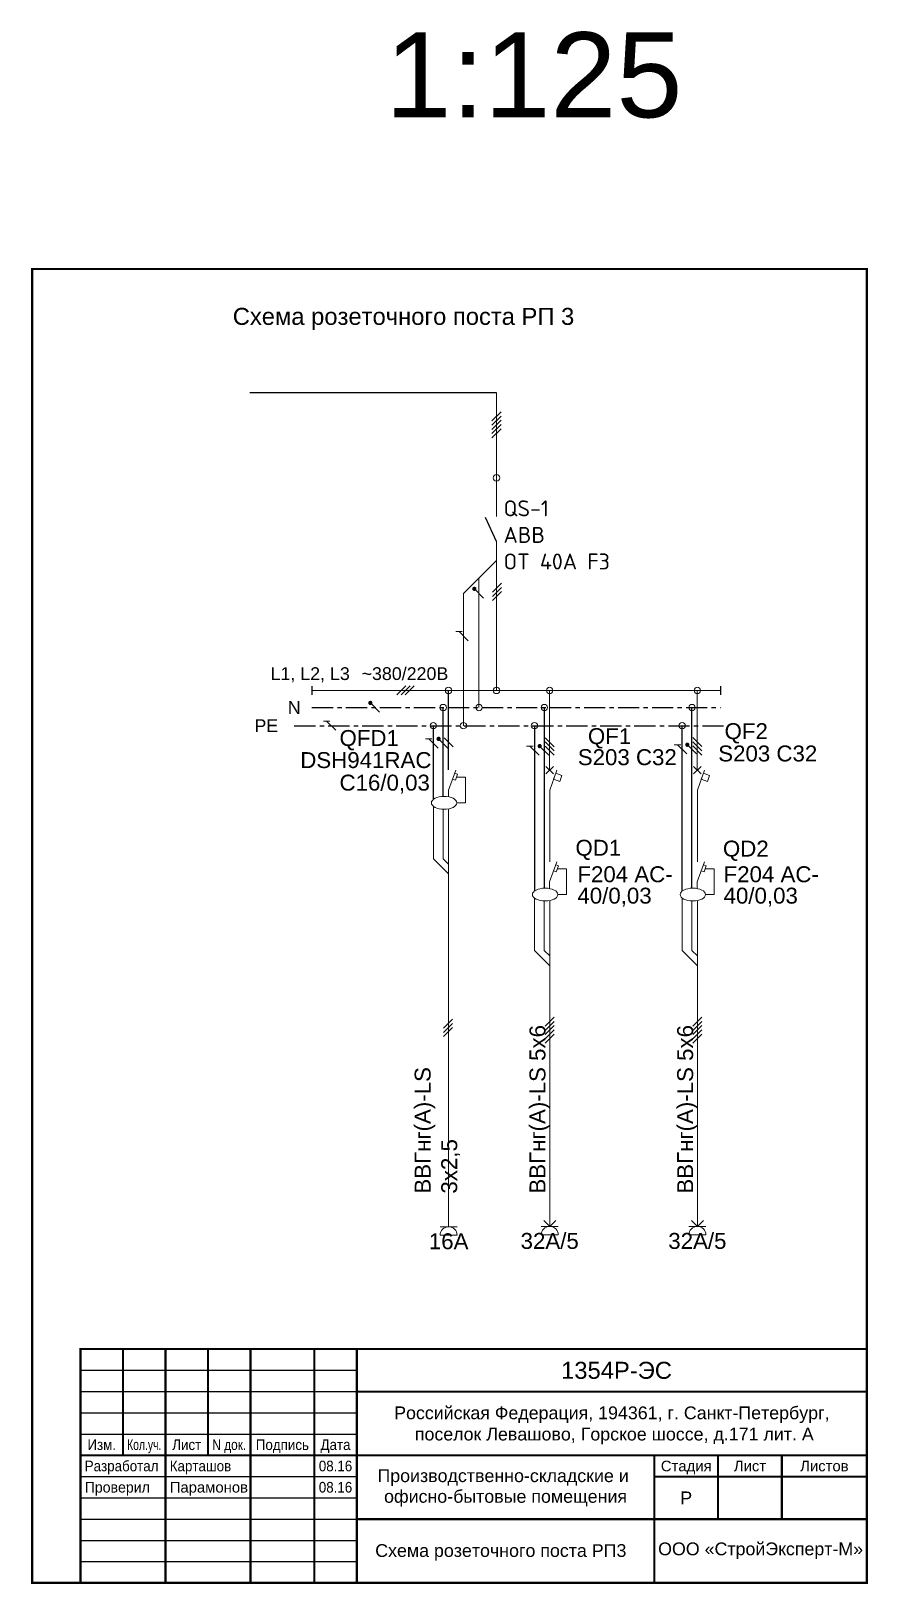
# Model space of a CAD drawing. Header units: millimetres. Extents: x -7047 to 653546, y -441812 to -147059.
# Drawn here: x 356507 to 376195, y -183588 to -147059 of the extents above; entities that cross this region are included whole.
import ezdxf
from ezdxf.enums import TextEntityAlignment as Align

# ---------------------------------------------------------------- set-up
doc = ezdxf.new("R2010")
doc.units = ezdxf.units.MM
doc.linetypes.add('CENTERX2', pattern=[4, 2.5, -0.5, 0.5, -0.5])
for name, color, linetype in [('$TEXT', 250, 'Continuous'), ('$ФОРМАТКА', 7, 'Continuous'), ('4Text', 5, 'Continuous'), ('Пров', 7, 'Continuous')]:
    doc.layers.add(name, color=color, linetype=linetype)
for name, color, linetype, lineweight in [('$Оbорудование', 173, 'Continuous', 20), ('TONK', 7, 'Continuous', 30), ('Линии контура', 5, 'Continuous', 60), ('ЭОМ_схема_т', 7, 'Continuous', 25)]:
    doc.layers.add(name, color=color, linetype=linetype, lineweight=lineweight)
doc.styles.add('Arial', font='arial.ttf', dxfattribs={"height": 3.5})
doc.styles.add('Arial-0', font='arial.ttf')
doc.styles.add('ESKD', font='arial.ttf', dxfattribs={"width": 0.8, "height": 3})
doc.styles.add('GOST_B', font='isocpeur.ttf', dxfattribs={"height": 2.5})
doc.styles.add('Анно2.0', font='arial.ttf', dxfattribs={"height": 2})
doc.styles.add('Аннот2.5', font='arial.ttf', dxfattribs={"height": 2.5})

msp = doc.modelspace()

# ---------------------------------------------------------------- texts
at = {"layer": '$TEXT', "color": 0, "style": 'Arial'}
for s, p in [('Российская Федерация, 194361, г. Санкт-Петербург,', (370169.7, -179563.3)), (' поселок Левашово, Горское шоссе, д.171 лит. А', (370169.7, -180063.3)), ('Производственно-складские и ', (367669.7, -181041.9)), ('офисно-бытовые помещения', (367669.7, -181528.5))]:
    msp.add_text(s, height=300, dxfattribs=at).set_placement(p, align=Align.MIDDLE_CENTER)
at = {"layer": '$TEXT', "color": 0, "ltscale": 5, "style": 'Arial'}
msp.add_text('Схема розеточного поста РП3', height=300, dxfattribs=at).set_placement((367557.7, -182802.7), align=Align.MIDDLE_CENTER)
at = {"layer": '$Оbорудование', "color": 0, "linetype": 'ByBlock', "insert": (367620.7, -158098.7), "char_height": 375, "attachment_point": 1, "style": 'GOST_B'}
msp.add_mtext_dynamic_manual_height_columns('QS-1\\PABB\\POT 40A F3', width=3127.189, gutter_width=1875, heights=[0], dxfattribs=at)
at = {"layer": '$ФОРМАТКА', "style": 'Arial'}
for s, height, p in [('1354Р-ЭС', 400, (370279.8, -178563.3)), ('Стадия', 250, (371919.7, -180813.3)), ('Лист', 250, (373419.7, -180813.3)), ('Листов', 250, (375169.7, -180813.3)), ('Р', 300, (371919.7, -181563.3)), ('ООО «СтройЭксперт-М»', 300, (373669.7, -182763.3))]:
    msp.add_text(s, height=height, dxfattribs=at).set_placement(p, align=Align.MIDDLE_CENTER)
for s, width, p in [('Изм.', 0.9, (358169.7, -180313.3)), ('Кол.уч.', 0.7, (359169.7, -180313.3)), ('Лист', 0.9, (360169.7, -180313.3)), ('N док.', 0.8, (361169.7, -180313.3)), ('Подпись', 0.9, (362419.7, -180313.3)), ('Дата', 0.9, (363669.7, -180313.3)), ('08.16', 0.9, (363669.7, -180813.3)), ('08.16', 0.9, (363669.7, -181313.3))]:
    msp.add_text(s, height=250, dxfattribs=dict(at, width=width)).set_placement(p, align=Align.MIDDLE_CENTER)
at = {"layer": '$ФОРМАТКА', "ltscale": 5, "style": 'Arial'}
for s, width, p in [('Разработал', 0.9, (357769.7, -180813.3)), ('Карташов', 0.9, (359769.7, -180813.3)), ('Проверил', 0.95, (357769.7, -181313.3))]:
    msp.add_text(s, height=250, dxfattribs=dict(at, width=width)).set_placement(p, align=Align.MIDDLE_LEFT)
msp.add_text('Парамонов', height=250, dxfattribs=at).set_placement((359769.7, -181313.3), align=Align.MIDDLE_LEFT)
at = {"layer": '4Text', "color": 7, "linetype": 'Continuous', "style": 'ESKD'}
for s, p in [('L1, L2, L3', (362141.1, -162174.6)), ('~380/220В        ', (364283.1, -162174.6))]:
    msp.add_text(s, height=300, dxfattribs=at).set_placement(p, align=Align.MIDDLE_LEFT)
at = {"layer": '4Text', "color": 7, "style": 'ESKD'}
for s, p in [('N', (362851.3, -162972.1)), ('РЕ', (362321.4, -163399))]:
    msp.add_text(s, height=300, dxfattribs=at).set_placement(p, align=Align.MIDDLE_RIGHT)
at = {"layer": 'TONK', "color": 7, "lineweight": 20, "insert": (365269, -153830.8), "char_height": 400, "width": 13228.579, "attachment_point": 5, "style": 'Анно2.0'}
msp.add_mtext('Схема розеточного поста РП 3', dxfattribs=at)
at = {"layer": 'Пров', "color": 7, "lineweight": 20, "style": 'Аннот2.5'}
for s, p in [('QFD1', (363763.3, -163876.6)), ('QF1', (369607.1, -163832.9)), ('QF2', (372822.5, -163715.6)), ('DSH941RAC', (362840.5, -164395.9)), ('S203 С32', (369368.5, -164327.4)), ('S203 C32', (372672.7, -164240.5)), ('C16/0,03', (363763.6, -164926.2)), ('QD1', (369313.6, -166458.3)), ('QD2', (372783.4, -166477.9)), ('F204 AC-', (369359.4, -167081.3)), ('F204 AC-', (369359.4, -167081.3)), ('F204 AC-', (372798.8, -167081.3)), ('F204 AC-', (372798.8, -167081.3)), ('40/0,03', (369359.4, -167584.8)), ('40/0,03', (372798.8, -167584.8))]:
    msp.add_text(s, height=375, dxfattribs=at).set_placement(p)
for s, p in [('16А', (366330.8, -175526.9)), ('32А/5', (368708.1, -175518.8)), ('32А/5', (372182.1, -175518.8))]:
    msp.add_text(s, height=375, dxfattribs=at).set_placement(p, align=Align.MIDDLE_CENTER)
at = {"layer": 'Пров', "color": 7, "lineweight": 20, "char_height": 375, "width": 3814.518, "attachment_point": 4, "rotation": 90}
for s, insert, style in [('ВВГнг(A)-LS 5х6', (368476.7, -174406), 'Аннот2.5'), ('{\\C7;ВВГнг(A)-LS} 5х6', (371950.7, -174406), 'Анно2.0'), ('{\\C7;ВВГнг(A)-LS} 3х2,5', (366066.6, -174406), 'Аннот2.5')]:
    msp.add_mtext(s, dxfattribs=dict(at, insert=insert, style=style))
at = {"layer": 'ЭОМ_схема_т', "color": 7, "transparency": 16777216, "insert": (368336.4, -148102.9), "char_height": 2000, "width": 3831.579, "attachment_point": 5, "style": 'Arial-0'}
msp.add_mtext('1:125', dxfattribs=at)

# ---------------------------------------------------------------- linework, layer by layer
at = {"layer": '$Оbорудование', "color": 0, "linetype": 'ByBlock'}
msp.add_line((368706.3, -167071.6), (368706.3, -167231.2), dxfattribs=at)
at = {"layer": '$ФОРМАТКА', "linetype": 'Continuous', "const_width": 50}
msp.add_lwpolyline([(356532.1, -183563.3), (376169.7, -183563.3), (376169.7, -152654.5), (356532.1, -152654.5)], close=True, dxfattribs=at)
at = {"layer": '$ФОРМАТКА'}
msp.add_lwpolyline([(376169.7, -183563.3, 50, 50, 0), (357669.7, -183563.3, 50, 50, 0), (357669.7, -178063.3, 50, 50, 0), (376169.7, -178063.3, 50, 50, 0)], format="xyseb", close=True, dxfattribs=at)
at = {"layer": '$ФОРМАТКА', "const_width": 50}
for points in [[(358669.7, -180563.3), (358669.7, -178063.3)], [(359669.7, -183563.3), (359669.7, -178063.3)], [(360669.7, -180563.3), (360669.7, -178063.3)], [(361669.7, -183563.3), (361669.7, -178063.3)], [(363169.7, -183563.3), (363169.7, -178063.3)], [(364169.7, -183563.3), (364169.7, -178063.3)], [(364169.7, -179063.3), (376169.7, -179063.3)], [(357669.7, -180563.3), (376169.7, -180563.3)], [(371169.7, -183563.3), (371169.7, -180563.3)], [(372669.7, -182063.3), (372669.7, -180563.3)], [(374169.7, -182063.3), (374169.7, -180563.3)], [(371169.7, -181063.3), (376169.7, -181063.3)], [(364169.7, -182063.3), (376169.7, -182063.3)]]:
    msp.add_lwpolyline(points, dxfattribs=at)
at = {"layer": '$ФОРМАТКА'}
for points in [[(357669.7, -178563.3), (364169.7, -178563.3)], [(357669.7, -179063.3), (357669.7, -183563.3)], [(357669.7, -179063.3), (364169.7, -179063.3)], [(357669.7, -179063.3), (357669.7, -183563.3)], [(357669.7, -179563.3), (364169.7, -179563.3)], [(357669.7, -180063.3), (364169.7, -180063.3)], [(358669.7, -180563.3), (358669.7, -180563.3)], [(360669.7, -180563.3), (360669.7, -180563.3)], [(357669.7, -181063.3), (364169.7, -181063.3)], [(357669.7, -181563.3), (364169.7, -181563.3)], [(357669.7, -182063.3), (364169.7, -182063.3)], [(357669.7, -182563.3), (364169.7, -182563.3)], [(357669.7, -183063.3), (364169.7, -183063.3)]]:
    msp.add_lwpolyline(points, dxfattribs=at)
at = {"color": 7}
for p, q in [((367456.3, -155565.3), (361651.3, -155565.3)), ((367456.3, -159062.4), (367197.5, -158498.2)), ((363115.3, -162465.8), (363115.3, -162674.2)), ((372722.4, -162465.7), (372722.4, -162674.1)), ((366328.7, -164438.5), (366328.7, -162570)), ((366203.1, -165073.2), (366203.1, -162972.1)), ((372054.5, -167231.2), (372054.8, -162972.1)), ((365972, -165131.9), (365972, -163398.8)), ((371823.5, -167290), (371823.7, -163398.8))]:
    msp.add_line(p, q, dxfattribs=at)
at = {"color": 7, "linetype": 'CENTERX2', "ltscale": 200}
for p, q in [((363115.3, -162972.1), (372722.4, -162972)), ((362698.9, -163398.8), (372836, -163398.8))]:
    msp.add_line(p, q, dxfattribs=at)
at = {"color": 7, "const_width": 50}
for points in [[(366910.4, -160180.5, 1), (366960.4, -160180.5, 1)], [(364463.6, -162863.3, 1), (364513.6, -162863.3, 1)], [(366069.3, -163709, 1), (366119.3, -163709, 1)], [(368446.9, -163878.4, 1), (368496.9, -163878.4, 1)], [(371921, -163847, 1), (371971, -163847, 1)]]:
    msp.add_lwpolyline(points, format="xyb", close=True, dxfattribs=at)
at = {"color": 7}
for points in [[(366935.4, -160180.5), (367153, -160398.1)], [(366574.9, -161187.1), (366792.5, -161404.7)], [(364488.6, -162863.3), (364706.2, -163080.9)], [(368578.3, -162972.1), (368578.4, -167231.6)], [(363460.2, -163290), (363677.8, -163507.6)], [(368347.3, -163398.8), (368347.3, -167291.7)], [(365863.2, -163709), (366080.8, -163926.6)], [(366094.3, -163709), (366311.9, -163926.6)], [(368240.9, -163878.4), (368458.5, -164096)], [(368471.9, -163878.4), (368689.5, -164096)], [(371714.9, -163847), (371932.5, -164064.6)], [(371946, -163847), (372163.6, -164064.6)], [(368618, -164532.2), (368794.7, -164355.5)], [(368794.7, -164532.2), (368618, -164355.5)], [(372092, -164532.2), (372268.7, -164355.5)], [(372268.7, -164532.2), (372092, -164355.5)]]:
    msp.add_lwpolyline(points, dxfattribs=at)
at = {"layer": 'TONK', "color": 7, "lineweight": 20}
for p, q in [((366678.2, -160291), (367456.3, -159512.8)), ((367044.2, -162972.1), (367044.2, -159924.9)), ((366678.2, -163398.8), (366678.2, -160291))]:
    msp.add_line(p, q, dxfattribs=at)
for points in [[(367350.3, -156228.1), (367562.4, -156016)], [(367350.3, -156328.1), (367562.4, -156116)], [(367350.3, -156428.1), (367562.4, -156216)], [(367350.3, -156528.1), (367562.4, -156316)], [(367350.3, -156628.1), (367562.4, -156416)], [(367363.3, -160256.8), (367575.4, -160044.7)], [(367363.3, -160356.8), (367575.4, -160144.7)], [(367363.3, -160456.8), (367575.4, -160244.7)], [(366499.9, -161187.1), (366649.9, -161187.1)], [(365111.1, -162676.1), (365323.2, -162463.9)], [(365211.1, -162676.1), (365423.2, -162463.9)], [(365311.1, -162676.1), (365523.2, -162463.9)], [(363385.2, -163290), (363535.2, -163290)], [(365788.2, -163709), (365938.2, -163709)], [(366222.6, -163683.3), (366434.7, -163895.5)], [(368165.9, -163878.4), (368315.9, -163878.4)], [(368812.4, -163893.3), (368600.3, -163681.2)], [(368812.4, -163993.3), (368600.3, -163781.2)], [(368812.4, -164093.3), (368600.3, -163881.2)], [(371639.9, -163847), (371789.9, -163847)], [(372286.4, -163888.8), (372074.3, -163676.6)], [(372286.4, -163988.8), (372074.3, -163776.6)], [(372286.4, -164088.8), (372074.3, -163876.6)], [(366330.4, -166887.4), (365972, -166528.9), (365972, -165295.5)], [(366330.4, -166656.3), (366203.1, -166528.9), (366203.1, -165354.2)], [(368708.1, -169045.3), (368349.7, -168686.9), (368349.7, -167453.4)], [(368708.1, -168814.3), (368580.7, -168686.9), (368580.7, -167512.1)], [(372182.1, -169045.3), (371823.7, -168686.9), (371823.7, -167453.4)], [(372182.1, -168814.3), (372054.8, -168686.9), (372054.8, -167512.1)], [(366208.4, -170514.1), (366420.5, -170302)], [(366208.4, -170614.1), (366420.5, -170402)], [(366208.4, -170714.1), (366420.5, -170502)], [(368602.1, -170465.9), (368814.2, -170253.7)], [(368602.1, -170565.9), (368814.2, -170353.7)], [(368602.1, -170665.9), (368814.2, -170453.7)], [(368602.1, -170765.9), (368814.2, -170553.7)], [(372076.1, -170465.9), (372288.2, -170253.7)], [(372076.1, -170565.9), (372288.2, -170353.7)], [(372076.1, -170665.9), (372288.2, -170453.7)], [(372076.1, -170765.9), (372288.2, -170553.7)], [(368602.1, -170865.9), (368814.2, -170653.7)], [(372076.1, -170865.9), (372288.2, -170653.7)], [(366130.8, -175187.1), (366530.8, -175187.1)], [(366330.8, -175187.1), (366330.8, -174987.1)], [(368508.1, -175178.9), (368908.1, -175178.9)], [(368566.7, -175037.5), (368708.1, -175178.9)], [(368708.1, -175178.9), (368708.1, -174978.9)], [(368849.5, -175037.5), (368708.1, -175178.9)], [(371982.1, -175178.9), (372382.1, -175178.9)], [(372040.7, -175037.5), (372182.1, -175178.9)], [(372182.1, -175178.9), (372182.1, -174978.9)], [(372323.5, -175037.5), (372182.1, -175178.9)], [(366130.8, -175387.1), (366530.8, -175387.1)], [(368508.1, -175378.9), (368908.1, -175378.9)], [(371982.1, -175378.9), (372382.1, -175378.9)]]:
    msp.add_lwpolyline(points, dxfattribs=at)
for centre in [(366330.8, -175387.1), (368708.1, -175378.9), (372182.1, -175378.9)]:
    msp.add_arc(centre, 200, 0, 180, dxfattribs=at)
at = {"layer": 'Линии контура', "color": 7, "lineweight": 20}
for p, q in [((366328.7, -165073.2), (366328.7, -164913.7)), ((372180.4, -167231.2), (372180.4, -167071.6))]:
    msp.add_line(p, q, dxfattribs=at)
for points in [[(367456.3, -155565.3), (367456.3, -158475.9)], [(367456.3, -159062.4), (367456.3, -162570)], [(363115.3, -162570), (372722.4, -162569.9)], [(368706.3, -162570), (368706.3, -164443.8)], [(372180.4, -162570), (372180.4, -164443.8)], [(366328.7, -164913.7), (366499.7, -164443.8)], [(366514.1, -164608.7), (366723.5, -164608.7), (366723.5, -165213.7), (366523.5, -165213.7)], [(368708.1, -164912.5), (368877.4, -164447.5)], [(372182.1, -164912.5), (372351.4, -164447.5)], [(368708.1, -164912.5), (368708.1, -166601.8)], [(372182.1, -164912.5), (372182.1, -166601.8)], [(366330.4, -165353.8), (366330.8, -174987.1)], [(368706.3, -167071.6), (368877.4, -166601.8)], [(368891.8, -166766.7), (369101.2, -166766.7), (369101.2, -167371.6), (368901.2, -167371.6)], [(372180.4, -167071.6), (372351.4, -166601.8)], [(372365.8, -166766.7), (372575.2, -166766.7), (372575.2, -167371.6), (372375.2, -167371.6)], [(368708.1, -167511.8), (368708.1, -174978.9)], [(372182.1, -167511.8), (372182.1, -172621)], [(372182.1, -167511.8), (372182.1, -174978.9)]]:
    msp.add_lwpolyline(points, dxfattribs=at)
for points in [[(366474, -164514.3), (366539.8, -164538.3), (366488.5, -164679.2), (366422.7, -164655.3)], [(368848.6, -164518), (368996.7, -164570.9), (368945.4, -164711.8), (368797.3, -164658.9)], [(372322.6, -164518), (372470.7, -164570.9), (372419.4, -164711.8), (372271.3, -164658.9)], [(368848.6, -166672.3), (368914.4, -166696.2), (368863.1, -166837.2), (368797.3, -166813.2)], [(372325.7, -166672.3), (372391.5, -166696.2), (372340.2, -166837.2), (372274.4, -166813.2)]]:
    msp.add_lwpolyline(points, close=True, dxfattribs=at)
for centre in [(367456.3, -157568.2), (366328.7, -162570), (367456.3, -162570), (368706.3, -162570), (372180.4, -162570), (366203.1, -162972.1), (367044.2, -162972.1), (368580.7, -162972.1), (372054.8, -162972.1), (365972, -163398.8), (366678.2, -163398.8), (368349.7, -163398.8), (371823.7, -163398.8)]:
    msp.add_circle(centre, 75, dxfattribs=at)
for centre in [(366223.5, -165213.7), (368601.2, -167371.6), (372075.2, -167371.6)]:
    msp.add_ellipse(centre, major_axis=(300, 0), ratio=0.5, dxfattribs=at)

msp.set_redraw_order([(e.dxf.handle, doc.entitydb.next_handle()) for e in msp.query("TEXT MTEXT ATTDEF DIMENSION ARC_DIMENSION")])  # texts and dimensions are drawn at this point

doc.saveas('drawing.dxf')
